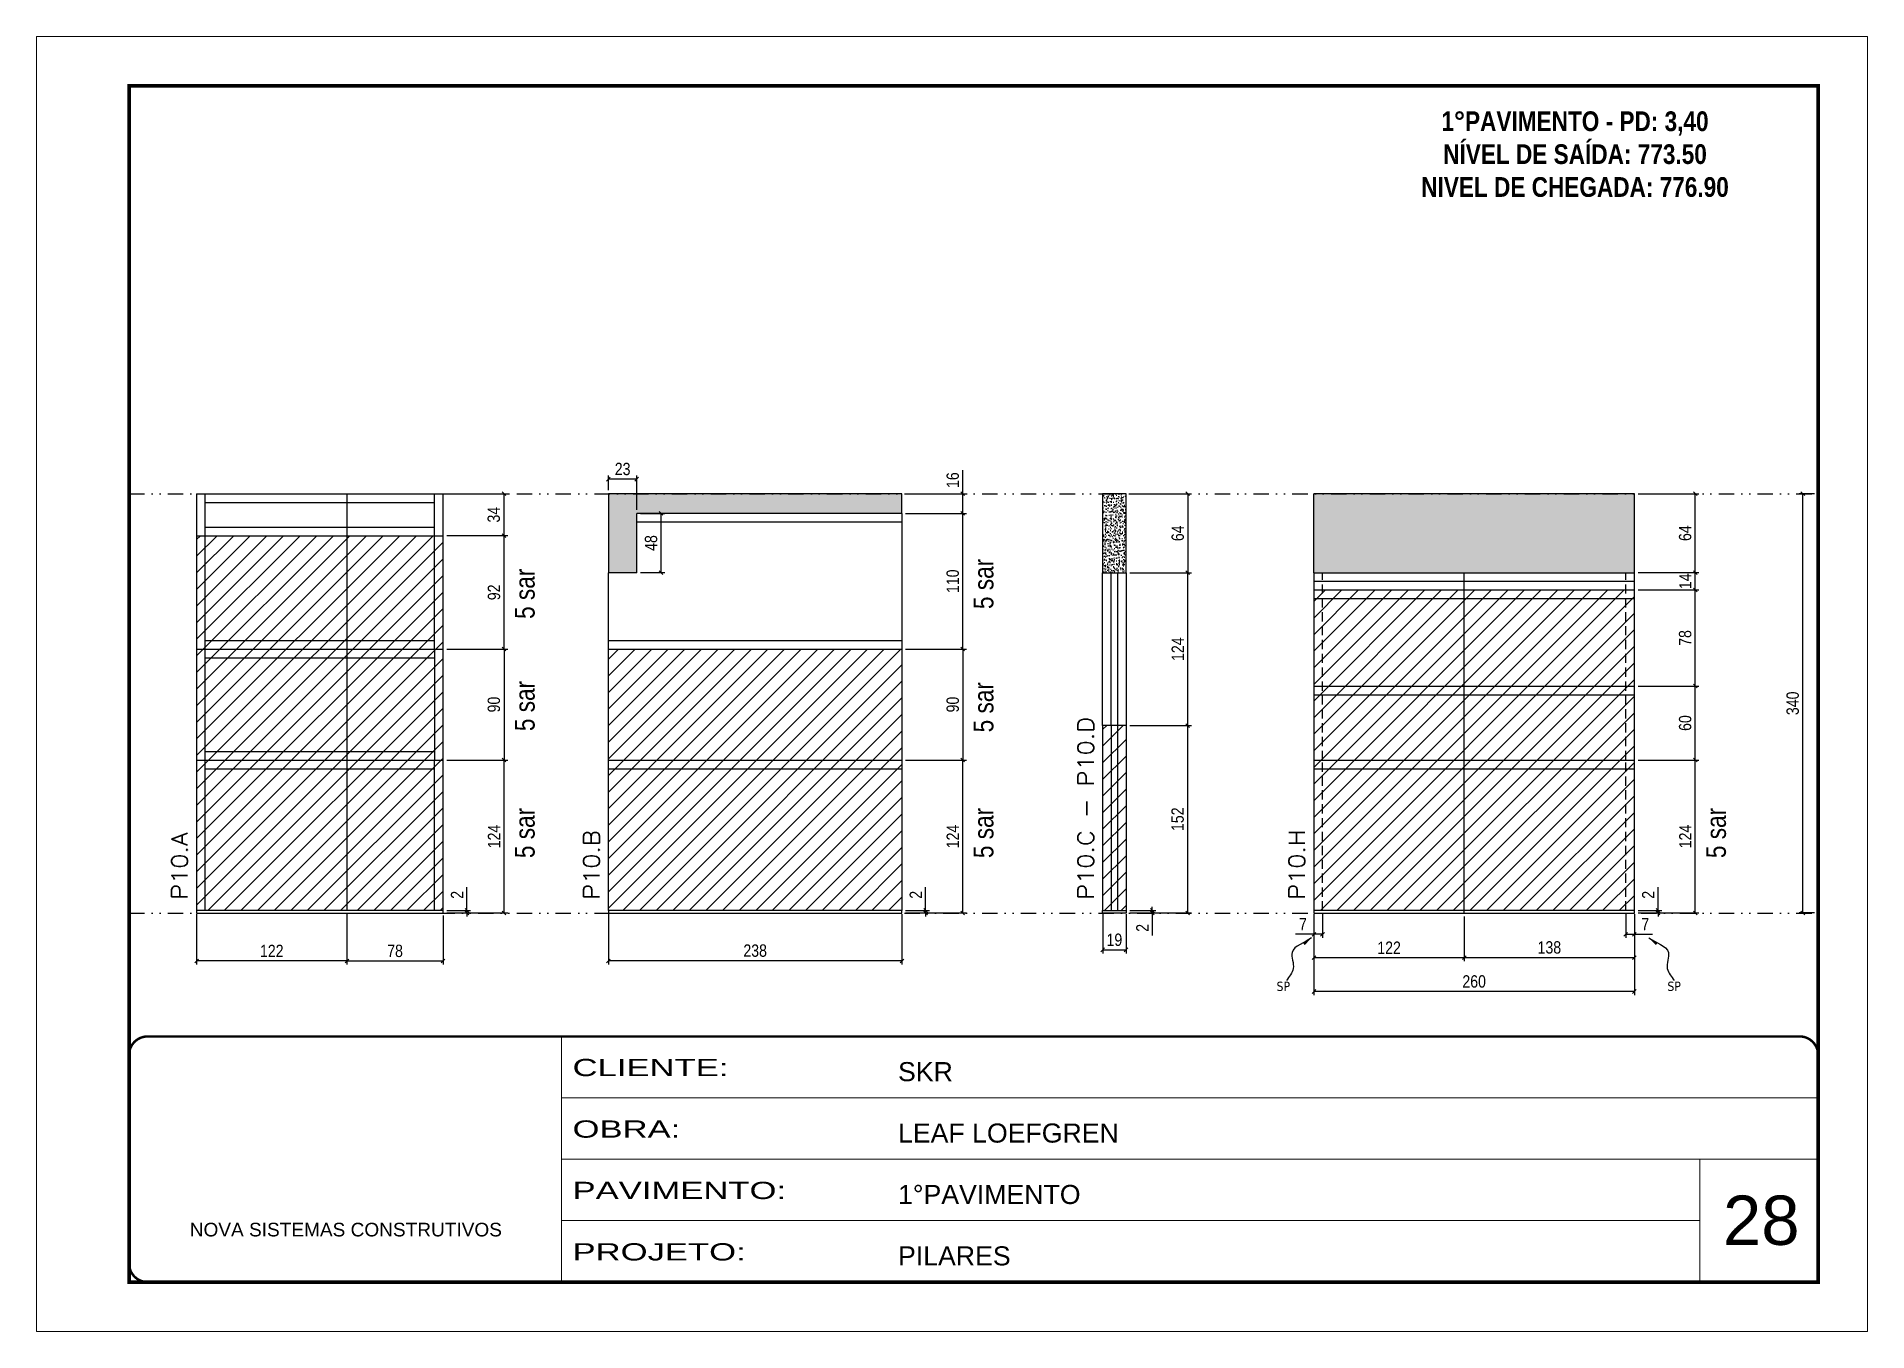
# Model space of a CAD drawing. Extents: x 14400 to 27878, y -21631 to 6985.
# Drawn here: x 19182 to 20667, y -957 to 93 of the extents above; entities that cross this region are included whole.
import ezdxf

# ---------------------------------------------------------------- set-up
doc = ezdxf.new("R2010")
doc.units = 0
for name, pattern in [('CONTINUO', [0]), ('DASHED', [0.75, 0.5, -0.25]), ('DIVIDE2', [0.625, 0.25, -0.125, 0, -0.125, 0, -0.125]), ('HIDDEN', [0.375, 0.25, -0.125])]:
    doc.linetypes.add(name, pattern=pattern)
for name, color, linetype, lineweight in [('CARIMBO', 255, 'Continuous', 9), ('Folhas', 255, 'Continuous', 9), ('Hachura', 251, 'Continuous', 9), ('SARRAFO DE PRESSAO', 251, 'DASHED', 9), ('Texto Seção', 7, 'Continuous', 15)]:
    doc.layers.add(name, color=color, linetype=linetype, lineweight=lineweight)
for name, color, linetype in [('COTA', 241, 'Continuous'), ('NOMENCLATURA', 7, 'Continuous'), ('Nível', 160, 'Continuous'), ('Painéis', 200, 'Continuous'), ('SARR_2.2x7', 40, 'Continuous'), ('Sarrafo de Pressão', 42, 'HIDDEN'), ('texto', 7, 'Continuous')]:
    doc.layers.add(name, color=color, linetype=linetype)
doc.styles.add('ARIAL', font='arial.ttf')
doc.styles.add('ARIAL_NARROW', font='ARIALN.TTF', dxfattribs={"height": 0.2})
doc.styles.add('COTA TECNICA', font='techl___.ttf', dxfattribs={"height": 10})
doc.styles.add('COTA TECNICA-50', font='techl___.ttf', dxfattribs={"height": 10})
doc.styles.add('REGUA-120', font='ROMANS.shx', dxfattribs={"height": 15})
doc.styles.add('ROMANC', font='techb___.ttf', dxfattribs={"height": 2.5})
doc.styles.get("Standard").update_dxf_attribs({"font": 'arial.ttf'})
doc.styles.add('Tecnologia', font='')
doc.styles.get('Tecnologia').set_extended_font_data('Forgotten Futurist')
doc.dimstyles.new('COTA PAINEL-50', dxfattribs={"dimtxt": 10, "dimasz": 3, "dimexe": 3, "dimexo": 3, "dimgap": 3, "dimtad": 1, "dimdec": 1, "dimzin": 12, "dimdsep": 46, "dimtxsty": 'COTA TECNICA-50', "dimblk1": 'OBLIQUE', "dimblk2": 'OBLIQUE', "dimsah": 1, "dimcen": 0.9, "dimclrd": 4, "dimclre": 4, "dimclrt": 240, "dimadec": 1, "dimazin": 3, "dimtfac": 1, "dimtdec": 1, "dimtmove": 0, "dimatfit": 3, "dimfxl": 1, "dimtolj": 1, "dimtzin": 12, "dimarcsym": 0})
doc.dimstyles.new('PAINEL', dxfattribs={"dimtxt": 10, "dimasz": 3, "dimexe": 3, "dimexo": 3, "dimgap": 3, "dimtad": 1, "dimdec": 1, "dimzin": 12, "dimdsep": 46, "dimtxsty": 'COTA TECNICA', "dimblk1": 'OBLIQUE', "dimblk2": 'OBLIQUE', "dimsah": 1, "dimcen": 0.9, "dimclrd": 4, "dimclre": 4, "dimclrt": 240, "dimadec": 1, "dimazin": 3, "dimtfac": 1, "dimtdec": 1, "dimtmove": 0, "dimatfit": 3, "dimfxl": 1, "dimtolj": 1, "dimtzin": 12, "dimarcsym": 0})
doc.dimstyles.get("Standard").update_dxf_attribs({"dimtxt": 0.18, "dimasz": 0.18, "dimexe": 0.18, "dimexo": 0.0625, "dimgap": 0.09, "dimtad": 0, "dimtih": 1, "dimtoh": 1, "dimdec": 4, "dimzin": 0, "dimdsep": 46, "dimtxsty": 'Standard', "dimcen": 0.09, "dimadec": 0, "dimazin": 0, "dimtfac": 1, "dimtdec": 4, "dimtofl": 0, "dimtmove": 0, "dimatfit": 3, "dimfxl": 1, "dimtolj": 1, "dimtzin": 0, "dimarcsym": 0})

msp = doc.modelspace()

# ---------------------------------------------------------------- texts
at = {"layer": 'CARIMBO', "style": 'ARIAL'}
msp.add_text('28', height=40, dxfattribs=at).set_placement((20549.83, -886.58))
at = {"layer": 'NOMENCLATURA', "style": 'ARIAL_NARROW'}
for p in [(19585.94, -378.94), (19958.06, -370.95), (19585.94, -469.94), (19958.06, -470.95), (19585.94, -572.92), (19958.06, -572.92), (20552.22, -572.92)]:
    msp.add_text('5 sar', height=16, rotation=90, dxfattribs=at).set_placement(p)
at = {"layer": 'NOMENCLATURA', "color": 2, "insert": (20429.81, 59.34), "char_height": 16, "attachment_point": 2, "style": 'ROMANC'}
msp.add_mtext_dynamic_manual_height_columns('\\P1°PAVIMENTO - PD: 3,40\\PNÍVEL DE SAÍDA: 773.50\\PNIVEL DE CHEGADA: 776.90', width=432.3511, gutter_width=1, heights=[0], dxfattribs=at)
at = {"layer": 'texto', "color": 0, "char_height": 7.5, "attachment_point": 5}
for insert in [(20193.2, -676.93), (20510.22, -676.93)]:
    msp.add_mtext('{\\fTahoma|b0|i0|c0|p34;\\C4;SP}', dxfattribs=dict(at, insert=insert))
at = {"layer": 'Texto Seção', "style": 'REGUA-120', "width": 1.1}
for s, p in [('P10.C - P10.D', (20039.41, -606.68)), ('P10.A', (19304.44, -606.68)), ('P10.B', (19638.57, -606.68)), ('P10.H', (20210.73, -606.68))]:
    msp.add_text(s, height=13, rotation=90, dxfattribs=at).set_placement(p)

# ---------------------------------------------------------------- blocks, each defined once
blk = doc.blocks.new('9999999999')
at = {"color": 30, "linetype": 'CONTINUO'}
for p, q in [((98564.6, 34230.2), (98564.6, 34429.4)), ((98564.6, 34379.6), (99584, 34379.6)), ((98564.6, 34329.8), (99488, 34329.8)), ((99584, 34329.8), (99488, 34329.8)), ((99488, 34329.8), (99488, 34230.2)), ((98564.6, 34280), (99488, 34280))]:
    blk.add_line(p, q, dxfattribs=at)
at = {"color": 30, "linetype": 'CONTINUO', "const_width": 2}
blk.add_lwpolyline([(99584, 34230.2), (99584, 34414.4, 0.414214), (99569, 34429.4), (98229, 34429.4, 0.414214), (98214, 34414.4), (98214, 34245.2, 0.414214), (98229, 34230.2), (99584, 34230.2)], format="xyb", dxfattribs=at)
at = {"layer": 'Folhas'}
blk.add_lwpolyline([(98139, 34190.2), (99624, 34190.2), (99624, 35240.2), (98139, 35240.2)], close=True, dxfattribs=at)
at = {"layer": 'Folhas', "color": 30, "const_width": 3}
blk.add_lwpolyline([(98214, 34230.2), (99584, 34230.2), (99584, 35200.2), (98214, 35200.2)], close=True, dxfattribs=at)
at = {"color": 7, "linetype": 'Continuous', "ltscale": 5, "style": 'ARIAL'}
for s, height, p in [('SKR', 15.48, (98837.7, 34393.1)), ('LEAF LOEFGREN', 15.483, (98837.7, 34343.3)), ('1°PAVIMENTO', 15.483, (98837.7, 34293.5)), ('NOVA SISTEMAS CONSTRUTIVOS', 11.059, (98263.2, 34267.2)), ('PILARES', 15.48, (98837.7, 34243.7))]:
    blk.add_text(s, height=height, dxfattribs=at).set_placement(p)
at = {"layer": 'Folhas', "color": 7, "style": 'Tecnologia', "width": 1.5}
for s, p in [('CLIENTE:', (98573.7, 34397.2)), ('OBRA:', (98573.7, 34347.3)), ('PAVIMENTO:', (98573.7, 34297.5)), ('PROJETO:', (98573.7, 34247.7))]:
    blk.add_text(s, height=14, dxfattribs=at).set_placement(p)
blk = doc.blocks.new('_Oblique')
at = {"color": 0, "linetype": 'ByBlock', "lineweight": -2}
blk.add_line((-0.5, -0.5), (0.5, 0.5), dxfattribs=at)
blk = doc.blocks.new('*D1021')
at = {"layer": 'COTA', "color": 4, "lineweight": -2, "transparency": 16777216}
for p, q in [((19311.7, -618.4), (19311.7, -659.3)), ((19433.7, -618.4), (19433.7, -659.3)), ((19433.7, -656.3), (19311.7, -656.3))]:
    blk.add_line(p, q, dxfattribs=at)
at = {"layer": 'Defpoints', "color": 0, "transparency": 16777216}
for p in [(19311.7, -615.4), (19433.7, -615.4), (19311.7, -656.3)]:
    blk.add_point(p, dxfattribs=at)
at = {"layer": 'COTA', "color": 4, "lineweight": -2, "transparency": 16777216, "xscale": 3, "yscale": 3, "zscale": 3, "rotation": 180}
blk.add_blockref('_Oblique', (19311.7, -656.3), dxfattribs=at)
at = {"layer": 'COTA', "color": 4, "lineweight": -2, "transparency": 16777216, "xscale": 3, "yscale": 3, "zscale": 3}
blk.add_blockref('_Oblique', (19433.7, -656.3), dxfattribs=at)
at = {"layer": 'COTA', "color": 240, "transparency": 16777216, "insert": (19372.7, -648.2), "char_height": 10, "attachment_point": 5, "style": 'COTA TECNICA'}
blk.add_mtext('\\A1;122', dxfattribs=at)
blk = doc.blocks.new('*D1022')
at = {"layer": 'COTA', "color": 4, "lineweight": -2, "transparency": 16777216}
for p, q in [((19531, -615.4), (19531, -596.6)), ((19514.7, -615.4), (19534, -615.4)), ((19514.7, -617.4), (19534, -617.4)), ((19531, -617.4), (19531, -615.4)), ((19531, -617.4), (19531, -620.4))]:
    blk.add_line(p, q, dxfattribs=at)
at = {"layer": 'Defpoints', "color": 0, "transparency": 16777216}
for p in [(19511.7, -615.4), (19511.7, -617.4), (19531, -617.4)]:
    blk.add_point(p, dxfattribs=at)
at = {"layer": 'COTA', "color": 4, "lineweight": -2, "transparency": 16777216, "xscale": 3, "yscale": 3, "zscale": 3}
for p, rotation in [((19531, -615.4), 270), ((19531, -617.4), 90)]:
    blk.add_blockref('_Oblique', p, dxfattribs=dict(at, rotation=rotation))
at = {"layer": 'COTA', "color": 240, "transparency": 16777216, "insert": (19523, -602.7), "char_height": 10, "attachment_point": 5, "rotation": 90, "style": 'COTA TECNICA-50'}
blk.add_mtext('\\A1;2', dxfattribs=at)
blk = doc.blocks.new('*D1023')
at = {"layer": 'COTA', "color": 4, "lineweight": -2, "transparency": 16777216}
for p, q in [((19514.7, -311.4), (19564.1, -311.4)), ((19561.1, -403.4), (19561.1, -311.4)), ((19514.7, -403.4), (19564.1, -403.4))]:
    blk.add_line(p, q, dxfattribs=at)
at = {"layer": 'Defpoints', "color": 0, "transparency": 16777216}
for p in [(19511.7, -311.4), (19561.1, -311.4), (19511.7, -403.4)]:
    blk.add_point(p, dxfattribs=at)
at = {"layer": 'COTA', "color": 4, "lineweight": -2, "transparency": 16777216, "xscale": 3, "yscale": 3, "zscale": 3}
for p, rotation in [((19561.1, -311.4), 90), ((19561.1, -403.4), 270)]:
    blk.add_blockref('_Oblique', p, dxfattribs=dict(at, rotation=rotation))
at = {"layer": 'COTA', "color": 240, "transparency": 16777216, "insert": (19553, -357.4), "char_height": 10, "attachment_point": 5, "rotation": 90, "style": 'COTA TECNICA-50'}
blk.add_mtext('\\A1;92', dxfattribs=at)
blk = doc.blocks.new('*D1033')
at = {"layer": 'COTA', "color": 4, "linetype": 'ByBlock', "lineweight": -2, "transparency": 16777216}
for p, q in [((19514.7, -493.4), (19564.1, -493.4)), ((19561.1, -617.4), (19561.1, -493.4)), ((19514.7, -617.4), (19564.1, -617.4))]:
    blk.add_line(p, q, dxfattribs=at)
at = {"layer": 'Defpoints', "color": 0, "linetype": 'ByBlock', "transparency": 16777216}
for p in [(19511.7, -493.4), (19561.1, -493.4), (19511.7, -617.4)]:
    blk.add_point(p, dxfattribs=at)
at = {"layer": 'COTA', "color": 4, "linetype": 'ByBlock', "lineweight": -2, "transparency": 16777216, "xscale": 3, "yscale": 3, "zscale": 3}
for p, rotation in [((19561.1, -493.4), 90), ((19561.1, -617.4), 270)]:
    blk.add_blockref('_Oblique', p, dxfattribs=dict(at, rotation=rotation))
at = {"layer": 'COTA', "color": 240, "linetype": 'ByBlock', "transparency": 16777216, "insert": (19553, -555.4), "char_height": 10, "attachment_point": 5, "rotation": 90, "style": 'COTA TECNICA'}
blk.add_mtext('\\A1;124', dxfattribs=at)
blk = doc.blocks.new('*D1034')
at = {"layer": 'COTA', "color": 4, "linetype": 'ByBlock', "lineweight": -2, "transparency": 16777216}
for p, q in [((19514.7, -493.4), (19564.1, -493.4)), ((19561.1, -617.4), (19561.1, -493.4)), ((19514.7, -617.4), (19564.1, -617.4))]:
    blk.add_line(p, q, dxfattribs=at)
at = {"layer": 'Defpoints', "color": 0, "linetype": 'ByBlock', "transparency": 16777216}
for p in [(19511.7, -493.4), (19561.1, -493.4), (19511.7, -617.4)]:
    blk.add_point(p, dxfattribs=at)
at = {"layer": 'COTA', "color": 4, "linetype": 'ByBlock', "lineweight": -2, "transparency": 16777216, "xscale": 3, "yscale": 3, "zscale": 3}
for p, rotation in [((19561.1, -493.4), 90), ((19561.1, -617.4), 270)]:
    blk.add_blockref('_Oblique', p, dxfattribs=dict(at, rotation=rotation))
at = {"layer": 'COTA', "color": 240, "linetype": 'ByBlock', "transparency": 16777216, "insert": (19553, -555.4), "char_height": 10, "attachment_point": 5, "rotation": 90, "style": 'COTA TECNICA'}
blk.add_mtext('\\A1;124', dxfattribs=at)
blk = doc.blocks.new('*D1024')
at = {"layer": 'COTA', "color": 4, "lineweight": -2, "transparency": 16777216}
for p, q in [((19645.8, -618.4), (19645.8, -659.3)), ((19883.8, -618.4), (19883.8, -659.3)), ((19883.8, -656.3), (19645.8, -656.3))]:
    blk.add_line(p, q, dxfattribs=at)
at = {"layer": 'Defpoints', "color": 0, "transparency": 16777216}
for p in [(19645.8, -615.4), (19883.8, -615.4), (19645.8, -656.3)]:
    blk.add_point(p, dxfattribs=at)
at = {"layer": 'COTA', "color": 4, "lineweight": -2, "transparency": 16777216, "xscale": 3, "yscale": 3, "zscale": 3, "rotation": 180}
blk.add_blockref('_Oblique', (19645.8, -656.3), dxfattribs=at)
at = {"layer": 'COTA', "color": 4, "lineweight": -2, "transparency": 16777216, "xscale": 3, "yscale": 3, "zscale": 3}
blk.add_blockref('_Oblique', (19883.8, -656.3), dxfattribs=at)
at = {"layer": 'COTA', "color": 240, "transparency": 16777216, "insert": (19764.8, -648), "char_height": 10, "attachment_point": 5, "style": 'COTA TECNICA'}
blk.add_mtext('\\A1;238', dxfattribs=at)
blk = doc.blocks.new('*D1025')
at = {"layer": 'COTA', "color": 4, "lineweight": -2, "transparency": 16777216}
for p, q in [((19903.1, -615.4), (19903.1, -596.6)), ((19886.8, -615.4), (19906.1, -615.4)), ((19886.8, -617.4), (19906.1, -617.4)), ((19903.1, -617.4), (19903.1, -615.4)), ((19903.1, -617.4), (19903.1, -620.4))]:
    blk.add_line(p, q, dxfattribs=at)
at = {"layer": 'Defpoints', "color": 0, "transparency": 16777216}
for p in [(19883.8, -615.4), (19883.8, -617.4), (19903.1, -617.4)]:
    blk.add_point(p, dxfattribs=at)
at = {"layer": 'COTA', "color": 4, "lineweight": -2, "transparency": 16777216, "xscale": 3, "yscale": 3, "zscale": 3}
for p, rotation in [((19903.1, -615.4), 270), ((19903.1, -617.4), 90)]:
    blk.add_blockref('_Oblique', p, dxfattribs=dict(at, rotation=rotation))
at = {"layer": 'COTA', "color": 240, "transparency": 16777216, "insert": (19895.1, -602.7), "char_height": 10, "attachment_point": 5, "rotation": 90, "style": 'COTA TECNICA-50'}
blk.add_mtext('\\A1;2', dxfattribs=at)
blk = doc.blocks.new('*D1035')
at = {"layer": 'COTA', "color": 4, "linetype": 'ByBlock', "lineweight": -2, "transparency": 16777216}
for p, q in [((19886.8, -493.4), (19936.2, -493.4)), ((19933.2, -617.4), (19933.2, -493.4)), ((19886.8, -617.4), (19936.2, -617.4))]:
    blk.add_line(p, q, dxfattribs=at)
at = {"layer": 'Defpoints', "color": 0, "linetype": 'ByBlock', "transparency": 16777216}
for p in [(19883.8, -493.4), (19933.2, -493.4), (19883.8, -617.4)]:
    blk.add_point(p, dxfattribs=at)
at = {"layer": 'COTA', "color": 4, "linetype": 'ByBlock', "lineweight": -2, "transparency": 16777216, "xscale": 3, "yscale": 3, "zscale": 3}
for p, rotation in [((19933.2, -493.4), 90), ((19933.2, -617.4), 270)]:
    blk.add_blockref('_Oblique', p, dxfattribs=dict(at, rotation=rotation))
at = {"layer": 'COTA', "color": 240, "linetype": 'ByBlock', "transparency": 16777216, "insert": (19925.1, -555.4), "char_height": 10, "attachment_point": 5, "rotation": 90, "style": 'COTA TECNICA'}
blk.add_mtext('\\A1;124', dxfattribs=at)
blk = doc.blocks.new('*D1036')
at = {"layer": 'COTA', "color": 4, "linetype": 'ByBlock', "lineweight": -2, "transparency": 16777216}
for p, q in [((19886.8, -493.4), (19936.2, -493.4)), ((19933.2, -617.4), (19933.2, -493.4)), ((19886.8, -617.4), (19936.2, -617.4))]:
    blk.add_line(p, q, dxfattribs=at)
at = {"layer": 'Defpoints', "color": 0, "linetype": 'ByBlock', "transparency": 16777216}
for p in [(19883.8, -493.4), (19933.2, -493.4), (19883.8, -617.4)]:
    blk.add_point(p, dxfattribs=at)
at = {"layer": 'COTA', "color": 4, "linetype": 'ByBlock', "lineweight": -2, "transparency": 16777216, "xscale": 3, "yscale": 3, "zscale": 3}
for p, rotation in [((19933.2, -493.4), 90), ((19933.2, -617.4), 270)]:
    blk.add_blockref('_Oblique', p, dxfattribs=dict(at, rotation=rotation))
at = {"layer": 'COTA', "color": 240, "linetype": 'ByBlock', "transparency": 16777216, "insert": (19925.1, -555.4), "char_height": 10, "attachment_point": 5, "rotation": 90, "style": 'COTA TECNICA'}
blk.add_mtext('\\A1;124', dxfattribs=at)
blk = doc.blocks.new('*D1027')
at = {"layer": 'COTA', "color": 4, "lineweight": -2, "transparency": 16777216}
for p, q in [((20046.7, -618.4), (20046.7, -650.3)), ((20065.7, -618.4), (20065.7, -650.3)), ((20046.7, -647.3), (20065.7, -647.3))]:
    blk.add_line(p, q, dxfattribs=at)
at = {"layer": 'Defpoints', "color": 0, "transparency": 16777216}
for p in [(20046.7, -615.4), (20065.7, -615.4), (20065.7, -647.3)]:
    blk.add_point(p, dxfattribs=at)
at = {"layer": 'COTA', "color": 4, "lineweight": -2, "transparency": 16777216, "xscale": 3, "yscale": 3, "zscale": 3, "rotation": 180}
blk.add_blockref('_Oblique', (20046.7, -647.3), dxfattribs=at)
at = {"layer": 'COTA', "color": 4, "lineweight": -2, "transparency": 16777216, "xscale": 3, "yscale": 3, "zscale": 3}
blk.add_blockref('_Oblique', (20065.7, -647.3), dxfattribs=at)
at = {"layer": 'COTA', "color": 240, "transparency": 16777216, "insert": (20056.2, -639.2), "char_height": 10, "attachment_point": 5, "style": 'COTA TECNICA'}
blk.add_mtext('\\A1;19', dxfattribs=at)
blk = doc.blocks.new('*D1019')
at = {"layer": 'COTA', "color": 4, "lineweight": -2, "transparency": 16777216}
for p, q in [((20068.7, -615.4), (20089.9, -615.4)), ((20068.7, -617.4), (20089.9, -617.4)), ((20086.9, -615.4), (20086.9, -612.4)), ((20086.9, -615.4), (20086.9, -617.4)), ((20086.9, -617.4), (20086.9, -635.6))]:
    blk.add_line(p, q, dxfattribs=at)
at = {"layer": 'Defpoints', "color": 0, "transparency": 16777216}
for p in [(20065.7, -615.4), (20065.7, -617.4), (20086.9, -615.4)]:
    blk.add_point(p, dxfattribs=at)
at = {"layer": 'COTA', "color": 4, "lineweight": -2, "transparency": 16777216, "xscale": 3, "yscale": 3, "zscale": 3}
for p, rotation in [((20086.9, -615.4), 270), ((20086.9, -617.4), 90)]:
    blk.add_blockref('_Oblique', p, dxfattribs=dict(at, rotation=rotation))
at = {"layer": 'COTA', "color": 240, "transparency": 16777216, "insert": (20078.9, -629.5), "char_height": 10, "attachment_point": 5, "rotation": 90, "style": 'COTA TECNICA-50'}
blk.add_mtext('\\A1;2', dxfattribs=at)
blk = doc.blocks.new('*D1028')
at = {"layer": 'COTA', "color": 4, "linetype": 'ByBlock', "lineweight": -2, "transparency": 16777216}
for p, q in [((20068.7, -277.4), (20118.7, -277.4)), ((20115.7, -277.4), (20115.7, -341.5)), ((20068.7, -341.5), (20118.7, -341.5))]:
    blk.add_line(p, q, dxfattribs=at)
at = {"layer": 'Defpoints', "color": 0, "linetype": 'ByBlock', "transparency": 16777216}
for p in [(20065.7, -277.4), (20065.7, -341.5), (20115.7, -341.5)]:
    blk.add_point(p, dxfattribs=at)
at = {"layer": 'COTA', "color": 4, "linetype": 'ByBlock', "lineweight": -2, "transparency": 16777216, "xscale": 3, "yscale": 3, "zscale": 3}
for p, rotation in [((20115.7, -277.4), 90), ((20115.7, -341.5), 270)]:
    blk.add_blockref('_Oblique', p, dxfattribs=dict(at, rotation=rotation))
at = {"layer": 'COTA', "color": 240, "linetype": 'ByBlock', "transparency": 16777216, "insert": (20107.6, -309.5), "char_height": 10, "attachment_point": 5, "rotation": 90, "style": 'COTA TECNICA'}
blk.add_mtext('\\A1;64', dxfattribs=at)
blk = doc.blocks.new('*D1020')
at = {"layer": 'COTA', "color": 4, "lineweight": -2, "transparency": 16777216}
for p, q in [((20068.7, -465.4), (20118.7, -465.4)), ((20115.7, -617.4), (20115.7, -465.4)), ((20068.7, -617.4), (20118.7, -617.4))]:
    blk.add_line(p, q, dxfattribs=at)
at = {"layer": 'Defpoints', "color": 0, "transparency": 16777216}
for p in [(20065.7, -465.4), (20115.7, -465.4), (20065.7, -617.4)]:
    blk.add_point(p, dxfattribs=at)
at = {"layer": 'COTA', "color": 4, "lineweight": -2, "transparency": 16777216, "xscale": 3, "yscale": 3, "zscale": 3}
for p, rotation in [((20115.7, -465.4), 90), ((20115.7, -617.4), 270)]:
    blk.add_blockref('_Oblique', p, dxfattribs=dict(at, rotation=rotation))
at = {"layer": 'COTA', "color": 240, "transparency": 16777216, "insert": (20107.5, -541.4), "char_height": 10, "attachment_point": 5, "rotation": 90, "style": 'COTA TECNICA-50'}
blk.add_mtext('\\A1;152', dxfattribs=at)
blk = doc.blocks.new('*D1029')
at = {"layer": 'COTA', "color": 4, "lineweight": -2, "transparency": 16777216}
for p, q in [((19433.7, -618.4), (19433.7, -659.3)), ((19511.7, -619.4), (19511.7, -659.3)), ((19433.7, -656.3), (19511.7, -656.3))]:
    blk.add_line(p, q, dxfattribs=at)
at = {"layer": 'Defpoints', "color": 0, "transparency": 16777216}
for p in [(19433.7, -615.4), (19511.7, -616.4), (19511.7, -656.3)]:
    blk.add_point(p, dxfattribs=at)
at = {"layer": 'COTA', "color": 4, "lineweight": -2, "transparency": 16777216, "xscale": 3, "yscale": 3, "zscale": 3, "rotation": 180}
blk.add_blockref('_Oblique', (19433.7, -656.3), dxfattribs=at)
at = {"layer": 'COTA', "color": 4, "lineweight": -2, "transparency": 16777216, "xscale": 3, "yscale": 3, "zscale": 3}
blk.add_blockref('_Oblique', (19511.7, -656.3), dxfattribs=at)
at = {"layer": 'COTA', "color": 240, "transparency": 16777216, "insert": (19472.7, -648.2), "char_height": 10, "attachment_point": 5, "style": 'COTA TECNICA'}
blk.add_mtext('\\A1;78', dxfattribs=at)
blk = doc.blocks.new('*D1031')
at = {"layer": 'COTA', "color": 4, "lineweight": -2, "transparency": 16777216}
for p, q in [((19671.8, -293.4), (19691.5, -293.4)), ((19688.5, -341.4), (19688.5, -293.4)), ((19671.8, -341.4), (19691.5, -341.4))]:
    blk.add_line(p, q, dxfattribs=at)
at = {"layer": 'Defpoints', "color": 0, "transparency": 16777216}
for p in [(19668.8, -293.4), (19688.5, -293.4), (19668.8, -341.4)]:
    blk.add_point(p, dxfattribs=at)
at = {"layer": 'COTA', "color": 4, "lineweight": -2, "transparency": 16777216, "xscale": 3, "yscale": 3, "zscale": 3}
for p, rotation in [((19688.5, -293.4), 90), ((19688.5, -341.4), 270)]:
    blk.add_blockref('_Oblique', p, dxfattribs=dict(at, rotation=rotation))
at = {"layer": 'COTA', "color": 240, "transparency": 16777216, "insert": (19680.4, -317.4), "char_height": 10, "attachment_point": 5, "rotation": 90, "style": 'COTA TECNICA'}
blk.add_mtext('\\A1;48', dxfattribs=at)
blk = doc.blocks.new('*D1032')
at = {"layer": 'COTA', "color": 4, "lineweight": -2, "transparency": 16777216}
for p, q in [((19645.8, -274.4), (19645.8, -262.6)), ((19668.8, -265.6), (19645.8, -265.6)), ((19668.8, -290.4), (19668.8, -262.6))]:
    blk.add_line(p, q, dxfattribs=at)
at = {"layer": 'Defpoints', "color": 0, "transparency": 16777216}
for p in [(19645.8, -265.6), (19645.8, -277.4), (19668.8, -293.4)]:
    blk.add_point(p, dxfattribs=at)
at = {"layer": 'COTA', "color": 4, "lineweight": -2, "transparency": 16777216, "xscale": 3, "yscale": 3, "zscale": 3, "rotation": 180}
blk.add_blockref('_Oblique', (19645.8, -265.6), dxfattribs=at)
at = {"layer": 'COTA', "color": 4, "lineweight": -2, "transparency": 16777216, "xscale": 3, "yscale": 3, "zscale": 3}
blk.add_blockref('_Oblique', (19668.8, -265.6), dxfattribs=at)
at = {"layer": 'COTA', "color": 240, "transparency": 16777216, "insert": (19657.3, -257.4), "char_height": 10, "attachment_point": 5, "style": 'COTA TECNICA'}
blk.add_mtext('\\A1;23', dxfattribs=at)
blk = doc.blocks.new('*D1061')
at = {"layer": 'COTA', "color": 4, "lineweight": -2, "transparency": 16777216}
for p, q in [((19514.7, -403.4), (19564.1, -403.4)), ((19561.1, -403.4), (19561.1, -493.4)), ((19514.7, -493.4), (19564.1, -493.4))]:
    blk.add_line(p, q, dxfattribs=at)
at = {"layer": 'Defpoints', "color": 0, "transparency": 16777216}
for p in [(19511.7, -403.4), (19511.7, -493.4), (19561.1, -493.4)]:
    blk.add_point(p, dxfattribs=at)
at = {"layer": 'COTA', "color": 4, "lineweight": -2, "transparency": 16777216, "xscale": 3, "yscale": 3, "zscale": 3}
for p, rotation in [((19561.1, -403.4), 90), ((19561.1, -493.4), 270)]:
    blk.add_blockref('_Oblique', p, dxfattribs=dict(at, rotation=rotation))
at = {"layer": 'COTA', "color": 240, "transparency": 16777216, "insert": (19552.9, -448.4), "char_height": 10, "attachment_point": 5, "rotation": 90, "style": 'COTA TECNICA'}
blk.add_mtext('\\A1;90', dxfattribs=at)
blk = doc.blocks.new('*D1062')
at = {"layer": 'COTA', "color": 4, "lineweight": -2, "transparency": 16777216}
for p, q in [((19886.8, -403.4), (19936.2, -403.4)), ((19933.2, -403.4), (19933.2, -493.4)), ((19886.8, -493.4), (19936.2, -493.4))]:
    blk.add_line(p, q, dxfattribs=at)
at = {"layer": 'Defpoints', "color": 0, "transparency": 16777216}
for p in [(19883.8, -403.4), (19883.8, -493.4), (19933.2, -493.4)]:
    blk.add_point(p, dxfattribs=at)
at = {"layer": 'COTA', "color": 4, "lineweight": -2, "transparency": 16777216, "xscale": 3, "yscale": 3, "zscale": 3}
for p, rotation in [((19933.2, -403.4), 90), ((19933.2, -493.4), 270)]:
    blk.add_blockref('_Oblique', p, dxfattribs=dict(at, rotation=rotation))
at = {"layer": 'COTA', "color": 240, "transparency": 16777216, "insert": (19925.1, -448.4), "char_height": 10, "attachment_point": 5, "rotation": 90, "style": 'COTA TECNICA'}
blk.add_mtext('\\A1;90', dxfattribs=at)
blk = doc.blocks.new('*D1063')
at = {"layer": 'COTA', "color": 4, "lineweight": -2, "transparency": 16777216}
for p, q in [((20068.7, -341.5), (20118.7, -341.5)), ((20115.7, -465.4), (20115.7, -341.5)), ((20068.7, -465.4), (20118.7, -465.4))]:
    blk.add_line(p, q, dxfattribs=at)
at = {"layer": 'Defpoints', "color": 0, "transparency": 16777216}
for p in [(20065.7, -341.5), (20115.7, -341.5), (20065.7, -465.4)]:
    blk.add_point(p, dxfattribs=at)
at = {"layer": 'COTA', "color": 4, "lineweight": -2, "transparency": 16777216, "xscale": 3, "yscale": 3, "zscale": 3}
for p, rotation in [((20115.7, -341.5), 90), ((20115.7, -465.4), 270)]:
    blk.add_blockref('_Oblique', p, dxfattribs=dict(at, rotation=rotation))
at = {"layer": 'COTA', "color": 240, "transparency": 16777216, "insert": (20107.6, -403.5), "char_height": 10, "attachment_point": 5, "rotation": 90, "style": 'COTA TECNICA'}
blk.add_mtext('\\A1;124', dxfattribs=at)
blk = doc.blocks.new('*D1464')
at = {"layer": 'COTA', "color": 4, "lineweight": -2, "transparency": 16777216}
for p, q in [((20218, -618.4), (20218, -684.1)), ((20478, -618.4), (20478, -684.1)), ((20478, -681.1), (20218, -681.1))]:
    blk.add_line(p, q, dxfattribs=at)
at = {"layer": 'Defpoints', "color": 0, "transparency": 16777216}
for p in [(20218, -615.4), (20478, -615.4), (20218, -681.1)]:
    blk.add_point(p, dxfattribs=at)
at = {"layer": 'COTA', "color": 4, "lineweight": -2, "transparency": 16777216, "xscale": 3, "yscale": 3, "zscale": 3, "rotation": 180}
blk.add_blockref('_Oblique', (20218, -681.1), dxfattribs=at)
at = {"layer": 'COTA', "color": 4, "lineweight": -2, "transparency": 16777216, "xscale": 3, "yscale": 3, "zscale": 3}
blk.add_blockref('_Oblique', (20478, -681.1), dxfattribs=at)
at = {"layer": 'COTA', "color": 240, "transparency": 16777216, "insert": (20348, -673), "char_height": 10, "attachment_point": 5, "style": 'COTA TECNICA'}
blk.add_mtext('\\A1;260', dxfattribs=at)
blk = doc.blocks.new('*D1465')
at = {"layer": 'COTA', "color": 4, "lineweight": -2, "transparency": 16777216}
for p, q in [((20471, -618.4), (20471, -637.7)), ((20478, -620.4), (20478, -637.7)), ((20471, -634.7), (20478, -634.7)), ((20478, -634.7), (20492.7, -634.7))]:
    blk.add_line(p, q, dxfattribs=at)
at = {"layer": 'Defpoints', "color": 0, "transparency": 16777216}
for p in [(20471, -615.4), (20478, -617.4), (20478, -634.7)]:
    blk.add_point(p, dxfattribs=at)
at = {"layer": 'COTA', "color": 4, "lineweight": -2, "transparency": 16777216, "xscale": 3, "yscale": 3, "zscale": 3, "rotation": 180}
blk.add_blockref('_Oblique', (20471, -634.7), dxfattribs=at)
at = {"layer": 'COTA', "color": 4, "lineweight": -2, "transparency": 16777216, "xscale": 3, "yscale": 3, "zscale": 3}
blk.add_blockref('_Oblique', (20478, -634.7), dxfattribs=at)
at = {"layer": 'COTA', "color": 240, "transparency": 16777216, "insert": (20486.8, -626.6), "char_height": 10, "attachment_point": 5, "style": 'COTA TECNICA-50'}
blk.add_mtext('\\A1;7', dxfattribs=at)
blk = doc.blocks.new('*D1466')
at = {"layer": 'COTA', "color": 4, "lineweight": -2, "transparency": 16777216}
for p, q in [((20218, -620.4), (20218, -637.7)), ((20225, -618.4), (20225, -637.7)), ((20218, -634.7), (20203.2, -634.7)), ((20225, -634.7), (20218, -634.7))]:
    blk.add_line(p, q, dxfattribs=at)
at = {"layer": 'Defpoints', "color": 0, "transparency": 16777216}
for p in [(20218, -617.4), (20225, -615.4), (20218, -634.7)]:
    blk.add_point(p, dxfattribs=at)
at = {"layer": 'COTA', "color": 4, "lineweight": -2, "transparency": 16777216, "xscale": 3, "yscale": 3, "zscale": 3, "rotation": 180}
blk.add_blockref('_Oblique', (20218, -634.7), dxfattribs=at)
at = {"layer": 'COTA', "color": 4, "lineweight": -2, "transparency": 16777216, "xscale": 3, "yscale": 3, "zscale": 3}
blk.add_blockref('_Oblique', (20225, -634.7), dxfattribs=at)
at = {"layer": 'COTA', "color": 240, "transparency": 16777216, "insert": (20209.1, -626.6), "char_height": 10, "attachment_point": 5, "style": 'COTA TECNICA-50'}
blk.add_mtext('\\A1;7', dxfattribs=at)
blk = doc.blocks.new('*D1467')
at = {"layer": 'COTA', "color": 4, "lineweight": -2, "transparency": 16777216}
for p, q in [((20497.2, -615.4), (20497.2, -596.6)), ((20481, -615.4), (20500.2, -615.4)), ((20481, -617.4), (20500.2, -617.4)), ((20497.2, -617.4), (20497.2, -615.4)), ((20497.2, -617.4), (20497.2, -620.4))]:
    blk.add_line(p, q, dxfattribs=at)
at = {"layer": 'Defpoints', "color": 0, "transparency": 16777216}
for p in [(20478, -615.4), (20478, -617.4), (20497.2, -617.4)]:
    blk.add_point(p, dxfattribs=at)
at = {"layer": 'COTA', "color": 4, "lineweight": -2, "transparency": 16777216, "xscale": 3, "yscale": 3, "zscale": 3}
for p, rotation in [((20497.2, -615.4), 270), ((20497.2, -617.4), 90)]:
    blk.add_blockref('_Oblique', p, dxfattribs=dict(at, rotation=rotation))
at = {"layer": 'COTA', "color": 240, "transparency": 16777216, "insert": (20489.2, -602.7), "char_height": 10, "attachment_point": 5, "rotation": 90, "style": 'COTA TECNICA-50'}
blk.add_mtext('\\A1;2', dxfattribs=at)
blk = doc.blocks.new('*D1468')
at = {"layer": 'COTA', "color": 4, "linetype": 'ByBlock', "lineweight": -2, "transparency": 16777216}
for p, q in [((20481, -493.4), (20530.3, -493.4)), ((20527.3, -617.4), (20527.3, -493.4)), ((20481, -617.4), (20530.3, -617.4))]:
    blk.add_line(p, q, dxfattribs=at)
at = {"layer": 'Defpoints', "color": 0, "linetype": 'ByBlock', "transparency": 16777216}
for p in [(20478, -493.4), (20527.3, -493.4), (20478, -617.4)]:
    blk.add_point(p, dxfattribs=at)
at = {"layer": 'COTA', "color": 4, "linetype": 'ByBlock', "lineweight": -2, "transparency": 16777216, "xscale": 3, "yscale": 3, "zscale": 3}
for p, rotation in [((20527.3, -493.4), 90), ((20527.3, -617.4), 270)]:
    blk.add_blockref('_Oblique', p, dxfattribs=dict(at, rotation=rotation))
at = {"layer": 'COTA', "color": 240, "linetype": 'ByBlock', "transparency": 16777216, "insert": (20519.3, -555.4), "char_height": 10, "attachment_point": 5, "rotation": 90, "style": 'COTA TECNICA'}
blk.add_mtext('\\A1;124', dxfattribs=at)
blk = doc.blocks.new('*D1469')
at = {"layer": 'COTA', "color": 4, "linetype": 'ByBlock', "lineweight": -2, "transparency": 16777216}
for p, q in [((20481, -493.4), (20530.3, -493.4)), ((20527.3, -617.4), (20527.3, -493.4)), ((20481, -617.4), (20530.3, -617.4))]:
    blk.add_line(p, q, dxfattribs=at)
at = {"layer": 'Defpoints', "color": 0, "linetype": 'ByBlock', "transparency": 16777216}
for p in [(20478, -493.4), (20527.3, -493.4), (20478, -617.4)]:
    blk.add_point(p, dxfattribs=at)
at = {"layer": 'COTA', "color": 4, "linetype": 'ByBlock', "lineweight": -2, "transparency": 16777216, "xscale": 3, "yscale": 3, "zscale": 3}
for p, rotation in [((20527.3, -493.4), 90), ((20527.3, -617.4), 270)]:
    blk.add_blockref('_Oblique', p, dxfattribs=dict(at, rotation=rotation))
at = {"layer": 'COTA', "color": 240, "linetype": 'ByBlock', "transparency": 16777216, "insert": (20519.3, -555.4), "char_height": 10, "attachment_point": 5, "rotation": 90, "style": 'COTA TECNICA'}
blk.add_mtext('\\A1;124', dxfattribs=at)
blk = doc.blocks.new('*D1470')
at = {"layer": 'COTA', "color": 4, "lineweight": -2, "transparency": 16777216}
for p, q in [((20340, -620.4), (20340, -656.6)), ((20478, -620.4), (20478, -656.6)), ((20340, -653.6), (20478, -653.6))]:
    blk.add_line(p, q, dxfattribs=at)
at = {"layer": 'Defpoints', "color": 0, "transparency": 16777216}
for p in [(20340, -617.4), (20478, -617.4), (20478, -653.6)]:
    blk.add_point(p, dxfattribs=at)
at = {"layer": 'COTA', "color": 4, "lineweight": -2, "transparency": 16777216, "xscale": 3, "yscale": 3, "zscale": 3, "rotation": 180}
blk.add_blockref('_Oblique', (20340, -653.6), dxfattribs=at)
at = {"layer": 'COTA', "color": 4, "lineweight": -2, "transparency": 16777216, "xscale": 3, "yscale": 3, "zscale": 3}
blk.add_blockref('_Oblique', (20478, -653.6), dxfattribs=at)
at = {"layer": 'COTA', "color": 240, "transparency": 16777216, "insert": (20409, -645.4), "char_height": 10, "attachment_point": 5, "style": 'COTA TECNICA'}
blk.add_mtext('\\A1;138', dxfattribs=at)
blk = doc.blocks.new('*D1471')
at = {"layer": 'COTA', "color": 4, "lineweight": -2, "transparency": 16777216}
for p, q in [((20218, -620.4), (20218, -656.6)), ((20340, -620.4), (20340, -656.6)), ((20218, -653.6), (20340, -653.6))]:
    blk.add_line(p, q, dxfattribs=at)
at = {"layer": 'Defpoints', "color": 0, "transparency": 16777216}
for p in [(20218, -617.4), (20340, -617.4), (20340, -653.6)]:
    blk.add_point(p, dxfattribs=at)
at = {"layer": 'COTA', "color": 4, "lineweight": -2, "transparency": 16777216, "xscale": 3, "yscale": 3, "zscale": 3, "rotation": 180}
blk.add_blockref('_Oblique', (20218, -653.6), dxfattribs=at)
at = {"layer": 'COTA', "color": 4, "lineweight": -2, "transparency": 16777216, "xscale": 3, "yscale": 3, "zscale": 3}
blk.add_blockref('_Oblique', (20340, -653.6), dxfattribs=at)
at = {"layer": 'COTA', "color": 240, "transparency": 16777216, "insert": (20279, -645.6), "char_height": 10, "attachment_point": 5, "style": 'COTA TECNICA'}
blk.add_mtext('\\A1;122', dxfattribs=at)
blk = doc.blocks.new('*D4476')
at = {"layer": 'COTA', "color": 4, "lineweight": -2, "transparency": 16777216}
for p, q in [((20624, -277.4), (20611.6, -277.4)), ((20614.6, -617.4), (20614.6, -277.4)), ((20624, -617.4), (20611.6, -617.4))]:
    blk.add_line(p, q, dxfattribs=at)
at = {"layer": 'Defpoints', "color": 0, "transparency": 16777216}
for p in [(20614.6, -277.4), (20627, -277.4), (20627, -617.4)]:
    blk.add_point(p, dxfattribs=at)
at = {"layer": 'COTA', "color": 4, "lineweight": -2, "transparency": 16777216, "xscale": 3, "yscale": 3, "zscale": 3}
for p, rotation in [((20614.6, -277.4), 90), ((20614.6, -617.4), 270)]:
    blk.add_blockref('_Oblique', p, dxfattribs=dict(at, rotation=rotation))
at = {"layer": 'COTA', "color": 240, "transparency": 16777216, "insert": (20606.4, -447.4), "char_height": 10, "attachment_point": 5, "rotation": 90, "style": 'COTA TECNICA'}
blk.add_mtext('\\A1;340', dxfattribs=at)
blk = doc.blocks.new('*D4477')
at = {"layer": 'COTA', "color": 4, "lineweight": -2, "transparency": 16777216}
for p, q in [((19514.7, -277.4), (19564.1, -277.4)), ((19561.1, -311.4), (19561.1, -277.4)), ((19514.7, -311.4), (19564.1, -311.4))]:
    blk.add_line(p, q, dxfattribs=at)
at = {"layer": 'Defpoints', "color": 0, "transparency": 16777216}
for p in [(19511.7, -277.4), (19561.1, -277.4), (19511.7, -311.4)]:
    blk.add_point(p, dxfattribs=at)
at = {"layer": 'COTA', "color": 4, "lineweight": -2, "transparency": 16777216, "xscale": 3, "yscale": 3, "zscale": 3}
for p, rotation in [((19561.1, -277.4), 90), ((19561.1, -311.4), 270)]:
    blk.add_blockref('_Oblique', p, dxfattribs=dict(at, rotation=rotation))
at = {"layer": 'COTA', "color": 240, "transparency": 16777216, "insert": (19552.8, -294.4), "char_height": 10, "attachment_point": 5, "rotation": 90, "style": 'COTA TECNICA'}
blk.add_mtext('\\A1;34', dxfattribs=at)
blk = doc.blocks.new('*D4479')
at = {"layer": 'COTA', "color": 4, "lineweight": -2, "transparency": 16777216}
for p, q in [((20481, -433.4), (20530.3, -433.4)), ((20527.3, -493.4), (20527.3, -433.4)), ((20481, -493.4), (20530.3, -493.4))]:
    blk.add_line(p, q, dxfattribs=at)
at = {"layer": 'Defpoints', "color": 0, "transparency": 16777216}
for p in [(20478, -433.4), (20527.3, -433.4), (20478, -493.4)]:
    blk.add_point(p, dxfattribs=at)
at = {"layer": 'COTA', "color": 4, "lineweight": -2, "transparency": 16777216, "xscale": 3, "yscale": 3, "zscale": 3}
for p, rotation in [((20527.3, -433.4), 90), ((20527.3, -493.4), 270)]:
    blk.add_blockref('_Oblique', p, dxfattribs=dict(at, rotation=rotation))
at = {"layer": 'COTA', "color": 240, "transparency": 16777216, "insert": (20519.2, -463.4), "char_height": 10, "attachment_point": 5, "rotation": 90, "style": 'COTA TECNICA'}
blk.add_mtext('\\A1;60', dxfattribs=at)
blk = doc.blocks.new('*D4480')
at = {"layer": 'COTA', "color": 4, "lineweight": -2, "transparency": 16777216}
for p, q in [((20481, -355.4), (20530.3, -355.4)), ((20527.3, -433.4), (20527.3, -355.4)), ((20481, -433.4), (20530.3, -433.4))]:
    blk.add_line(p, q, dxfattribs=at)
at = {"layer": 'Defpoints', "color": 0, "transparency": 16777216}
for p in [(20478, -355.4), (20527.3, -355.4), (20478, -433.4)]:
    blk.add_point(p, dxfattribs=at)
at = {"layer": 'COTA', "color": 4, "lineweight": -2, "transparency": 16777216, "xscale": 3, "yscale": 3, "zscale": 3}
for p, rotation in [((20527.3, -355.4), 90), ((20527.3, -433.4), 270)]:
    blk.add_blockref('_Oblique', p, dxfattribs=dict(at, rotation=rotation))
at = {"layer": 'COTA', "color": 240, "transparency": 16777216, "insert": (20519.2, -394.4), "char_height": 10, "attachment_point": 5, "rotation": 90, "style": 'COTA TECNICA'}
blk.add_mtext('\\A1;78', dxfattribs=at)
blk = doc.blocks.new('*D4481')
at = {"layer": 'COTA', "color": 4, "lineweight": -2, "transparency": 16777216}
for p, q in [((20481, -341.4), (20530.3, -341.4)), ((20527.3, -355.4), (20527.3, -341.4)), ((20481, -355.4), (20530.3, -355.4))]:
    blk.add_line(p, q, dxfattribs=at)
at = {"layer": 'Defpoints', "color": 0, "transparency": 16777216}
for p in [(20478, -341.4), (20527.3, -341.4), (20478, -355.4)]:
    blk.add_point(p, dxfattribs=at)
at = {"layer": 'COTA', "color": 4, "lineweight": -2, "transparency": 16777216, "xscale": 3, "yscale": 3, "zscale": 3}
for p, rotation in [((20527.3, -341.4), 90), ((20527.3, -355.4), 270)]:
    blk.add_blockref('_Oblique', p, dxfattribs=dict(at, rotation=rotation))
at = {"layer": 'COTA', "color": 240, "transparency": 16777216, "insert": (20519.3, -348.4), "char_height": 10, "attachment_point": 5, "rotation": 90, "style": 'COTA TECNICA'}
blk.add_mtext('\\A1;14', dxfattribs=at)
blk = doc.blocks.new('*D4482')
at = {"layer": 'COTA', "color": 4, "lineweight": -2, "transparency": 16777216}
for p, q in [((20481, -277.4), (20530.3, -277.4)), ((20527.3, -341.4), (20527.3, -277.4)), ((20481, -341.4), (20530.3, -341.4))]:
    blk.add_line(p, q, dxfattribs=at)
at = {"layer": 'Defpoints', "color": 0, "transparency": 16777216}
for p in [(20478, -277.4), (20527.3, -277.4), (20478, -341.4)]:
    blk.add_point(p, dxfattribs=at)
at = {"layer": 'COTA', "color": 4, "lineweight": -2, "transparency": 16777216, "xscale": 3, "yscale": 3, "zscale": 3}
for p, rotation in [((20527.3, -277.4), 90), ((20527.3, -341.4), 270)]:
    blk.add_blockref('_Oblique', p, dxfattribs=dict(at, rotation=rotation))
at = {"layer": 'COTA', "color": 240, "transparency": 16777216, "insert": (20519.2, -309.4), "char_height": 10, "attachment_point": 5, "rotation": 90, "style": 'COTA TECNICA'}
blk.add_mtext('\\A1;64', dxfattribs=at)
blk = doc.blocks.new('*D4963')
at = {"layer": 'COTA', "color": 4, "lineweight": -2, "transparency": 16777216}
for p, q in [((19886.8, -293.4), (19936.2, -293.4)), ((19933.2, -403.4), (19933.2, -293.4)), ((19886.8, -403.4), (19936.2, -403.4))]:
    blk.add_line(p, q, dxfattribs=at)
at = {"layer": 'Defpoints', "color": 0, "transparency": 16777216}
for p in [(19883.8, -293.4), (19933.2, -293.4), (19883.8, -403.4)]:
    blk.add_point(p, dxfattribs=at)
at = {"layer": 'COTA', "color": 4, "lineweight": -2, "transparency": 16777216, "xscale": 3, "yscale": 3, "zscale": 3}
for p, rotation in [((19933.2, -293.4), 90), ((19933.2, -403.4), 270)]:
    blk.add_blockref('_Oblique', p, dxfattribs=dict(at, rotation=rotation))
at = {"layer": 'COTA', "color": 240, "transparency": 16777216, "insert": (19925.1, -348.4), "char_height": 10, "attachment_point": 5, "rotation": 90, "style": 'COTA TECNICA'}
blk.add_mtext('\\A1;110', dxfattribs=at)
blk = doc.blocks.new('*D4964')
at = {"layer": 'COTA', "color": 4, "lineweight": -2, "transparency": 16777216}
for p, q in [((19933.2, -277.4), (19933.2, -258.4)), ((19886.8, -277.4), (19936.2, -277.4)), ((19933.2, -293.4), (19933.2, -277.4)), ((19886.8, -293.4), (19936.2, -293.4))]:
    blk.add_line(p, q, dxfattribs=at)
at = {"layer": 'Defpoints', "color": 0, "transparency": 16777216}
for p in [(19883.8, -277.4), (19933.2, -277.4), (19883.8, -293.4)]:
    blk.add_point(p, dxfattribs=at)
at = {"layer": 'COTA', "color": 4, "lineweight": -2, "transparency": 16777216, "xscale": 3, "yscale": 3, "zscale": 3}
for p, rotation in [((19933.2, -277.4), 90), ((19933.2, -293.4), 270)]:
    blk.add_blockref('_Oblique', p, dxfattribs=dict(at, rotation=rotation))
at = {"layer": 'COTA', "color": 240, "transparency": 16777216, "insert": (19925.1, -266.4), "char_height": 10, "attachment_point": 5, "rotation": 90, "style": 'COTA TECNICA'}
blk.add_mtext('\\A1;16', dxfattribs=at)

# ---------------------------------------------------------------- dimensions: what is measured, and where the dimension line sits
at = {"layer": 'COTA'}
for base, p1, p2, angle, dimstyle, picture, middle in [((19645.82, -265.58), (19668.82, -293.44), (19645.82, -277.44), 180, 'PAINEL', '*D1032', (19657.32, -257.36)), ((19933.19, -277.44), (19883.82, -293.44), (19883.82, -277.44), 90, 'PAINEL', '*D4964', (19925.08, -266.43)), ((19561.06, -277.44), (19511.69, -311.44), (19511.69, -277.44), 90, 'PAINEL', '*D4477', (19552.84, -294.44)), ((20527.34, -277.44), (20477.97, -341.44), (20477.97, -277.44), 90, 'PAINEL', '*D4482', (20519.24, -309.44)), ((20614.59, -277.44), (20626.97, -617.44), (20626.97, -277.44), 90, 'PAINEL', '*D4476', (20606.37, -447.44)), ((19688.51, -293.44), (19668.82, -341.44), (19668.82, -293.44), 90, 'PAINEL', '*D1031', (19680.41, -317.44)), ((19933.19, -293.44), (19883.82, -403.44), (19883.82, -293.44), 90, 'PAINEL', '*D4963', (19925.08, -348.44)), ((19561.06, -311.44), (19511.69, -403.44), (19511.69, -311.44), 90, 'COTA PAINEL-50', '*D1023', (19552.97, -357.44)), ((20115.65, -341.46), (20065.66, -465.44), (20065.66, -341.46), 90, 'PAINEL', '*D1063', (20107.58, -403.45)), ((19561.06, -493.44), (19511.69, -403.44), (19511.69, -493.44), 90, 'PAINEL', '*D1061', (19552.93, -448.44)), ((19933.19, -493.44), (19883.82, -403.44), (19883.82, -493.44), 90, 'PAINEL', '*D1062', (19925.05, -448.44)), ((20527.34, -433.44), (20477.97, -493.44), (20477.97, -433.44), 90, 'PAINEL', '*D4479', (20519.24, -463.44)), ((20115.65, -465.44), (20065.66, -617.44), (20065.66, -465.44), 90, 'COTA PAINEL-50', '*D1020', (20107.54, -541.44)), ((20217.97, -634.68), (20224.97, -615.44), (20217.97, -617.44), 180, 'COTA PAINEL-50', '*D1466', (20209.11, -626.61))]:
    dim = msp.add_linear_dim(base=base, p1=p1, p2=p2, angle=angle, dimstyle=dimstyle, dxfattribs=at)
    dim.commit()
    dim.dimension.update_dxf_attribs({"geometry": picture, "text_midpoint": middle})
at = {"layer": 'COTA', "linetype": 'ByBlock'}
dim = msp.add_linear_dim(base=(20115.65, -341.46), p1=(20065.66, -277.44), p2=(20065.66, -341.46), angle=90, dimstyle='PAINEL', dxfattribs=at)
dim.commit()
dim.dimension.update_dxf_attribs({"geometry": '*D1028', "text_midpoint": (20107.55, -309.45)})
at = {"layer": 'COTA'}
dim = msp.add_linear_dim(base=(20527.34, -341.44), p1=(20477.97, -355.44), p2=(20477.97, -341.44), angle=90, dimstyle='PAINEL', override={"dimtmove": 1}, dxfattribs=at)
dim.commit()
dim.dimension.update_dxf_attribs({"geometry": '*D4481', "text_midpoint": (20527.34, -348.44), "dimtype": 160})
for base, p1, p2, angle, override, picture, middle in [((20527.34, -355.44), (20477.97, -433.44), (20477.97, -355.44), 90, {"dimtmove": 1}, '*D4480', (20519.25, -394.44)), ((19311.69, -656.26), (19433.69, -615.44), (19311.69, -615.44), 180, {"dimarcsym": 2}, '*D1021', (19372.69, -648.2)), ((19645.82, -656.26), (19883.82, -615.44), (19645.82, -615.44), 180, {"dimarcsym": 2}, '*D1024', (19764.82, -648.02)), ((20217.97, -681.06), (20477.97, -615.44), (20217.97, -615.44), 180, {"dimarcsym": 2}, '*D1464', (20347.97, -672.96))]:
    dim = msp.add_linear_dim(base=base, p1=p1, p2=p2, angle=angle, dimstyle='PAINEL', override=override, dxfattribs=at)
    dim.commit()
    dim.dimension.update_dxf_attribs({"geometry": picture, "text_midpoint": middle})
at = {"layer": 'COTA', "linetype": 'ByBlock'}
for p1, p2, picture, middle in [((19511.69, -617.44), (19511.69, -493.44), '*D1033', (19552.99, -555.44)), ((19511.69, -617.44), (19511.69, -493.44), '*D1034', (19552.99, -555.44)), ((19883.82, -617.44), (19883.82, -493.44), '*D1035', (19925.11, -555.44)), ((19883.82, -617.44), (19883.82, -493.44), '*D1036', (19925.11, -555.44)), ((20477.97, -617.44), (20477.97, -493.44), '*D1468', (20519.27, -555.44)), ((20477.97, -617.44), (20477.97, -493.44), '*D1469', (20519.27, -555.44))]:
    dim = msp.add_aligned_dim(p1=p1, p2=p2, distance=-49.37, dimstyle='PAINEL', dxfattribs=at)
    dim.commit()
    dim.dimension.update_dxf_attribs({"geometry": picture, "text_midpoint": middle})
at = {"layer": 'COTA'}
for base, p1, p2, picture, middle in [((19530.95, -617.44), (19511.69, -615.44), (19511.69, -617.44), '*D1022', (19530.95, -602.69)), ((19903.08, -617.44), (19883.82, -615.44), (19883.82, -617.44), '*D1025', (19903.08, -602.69)), ((20497.23, -617.44), (20477.97, -615.44), (20477.97, -617.44), '*D1467', (20497.23, -602.69)), ((20086.86, -615.44), (20065.66, -617.44), (20065.66, -615.44), '*D1019', (20086.86, -629.5))]:
    dim = msp.add_linear_dim(base=base, p1=p1, p2=p2, angle=90, dimstyle='COTA PAINEL-50', dxfattribs=at)
    dim.commit()
    dim.dimension.update_dxf_attribs({"geometry": picture, "text_midpoint": middle, "dimtype": 160})
for base, p1, p2, dimstyle, picture, middle in [((19511.69, -656.26), (19433.69, -615.44), (19511.69, -616.44), 'PAINEL', '*D1029', (19472.69, -648.17)), ((20339.97, -653.62), (20217.97, -617.44), (20339.97, -617.44), 'PAINEL', '*D1471', (20278.97, -645.56)), ((20477.97, -634.68), (20470.97, -615.44), (20477.97, -617.44), 'COTA PAINEL-50', '*D1465', (20486.84, -626.61))]:
    dim = msp.add_linear_dim(base=base, p1=p1, p2=p2, dimstyle=dimstyle, dxfattribs=at)
    dim.commit()
    dim.dimension.update_dxf_attribs({"geometry": picture, "text_midpoint": middle})
for base, p1, p2, override, picture, middle in [((20065.66, -647.33), (20046.66, -615.44), (20065.66, -615.44), {"dimarcsym": 2}, '*D1027', (20056.16, -639.25)), ((20477.97, -653.62), (20339.97, -617.44), (20477.97, -617.44), {"dimtmove": 1}, '*D1470', (20408.97, -645.38))]:
    dim = msp.add_linear_dim(base=base, p1=p1, p2=p2, dimstyle='PAINEL', override=override, dxfattribs=at)
    dim.commit()
    dim.dimension.update_dxf_attribs({"geometry": picture, "text_midpoint": middle})

# ---------------------------------------------------------------- hatches: boundary and pattern name
at = {"layer": 'COTA'}
h = msp.add_hatch(dxfattribs=at)
h.set_pattern_fill('AR-CONC', color=256, scale=0.03)
h.set_pattern_definition([(50, (2976.9646, 2419.15), (5.4655401, -0.4781726), [0.5715, -6.2865]), (355, (2976.9646, 2419.15), (-1.0573026, 5.7317054), [0.4572, -5.0292175]), (100.451445, (2977.42, 2419.1104), (4.4082374, 5.2535326), [0.4857003, -5.3427073]), (46.1842, (2976.9646, 2420.674), (8.1323712, -1.2612698), [0.85725, -9.42975]), (96.63556, (2977.642, 2420.569), (7.122124, 7.4227837), [0.7285507, -8.0140682]), (351.18415, (2976.9646, 2420.674), (7.122124, 7.4227837), [0.685799, -7.543792]), (21, (2977.7266, 2420.293), (4.5484317, -3.067956), [0.5715, -6.2865]), (326, (2977.7266, 2420.293), (1.8540609, 5.525639), [0.4572, -5.0292]), (71.451445, (2978.1056, 2420.0376), (6.4024926, 2.457683), [0.4857003, -5.3426981]), (37.5, (2976.9646, 2419.1502), (0.0926581, 2.53665117), [0, -4.96824, 0, -5.1054, 0, -5.04825]), (7.5, (2976.9646, 2419.1502), (2.00458988, 3.00541724), [0, -2.91084, 0, -4.85394, 0, -1.92405]), (327.5, (2975.2653, 2419.1502), (4.06771786, -0.17186232), [0, -1.905, 0, -5.9436, 0, -7.8867]), (317.5, (2974.5033, 2419.1502), (4.44387544, 0.7627947), [0, -2.4765, 0, -3.94716, 0, -5.6007])])
h.paths.add_polyline_path([(19883.82, -293.44), (19883.82, -277.44), (19645.82, -277.44), (19645.82, -341.44), (19668.82, -341.44), (19668.82, -293.44)])
h = msp.add_hatch(dxfattribs=at)
h.set_pattern_fill('AR-CONC', color=256, scale=0.03)
h.set_pattern_definition([(50, (4479.2157, 2277.15), (5.4655401, -0.4781726), [0.5715, -6.2865]), (355, (4479.2157, 2277.15), (-1.0573026, 5.7317054), [0.4572, -5.0292175]), (100.451445, (4479.671, 2277.1104), (4.4082374, 5.2535326), [0.4857003, -5.3427073]), (46.1842, (4479.216, 2278.674), (8.1323712, -1.2612698), [0.85725, -9.42975]), (96.63556, (4479.8934, 2278.569), (7.122124, 7.4227837), [0.7285507, -8.0140682]), (351.18415, (4479.216, 2278.674), (7.122124, 7.4227837), [0.685799, -7.543792]), (21, (4479.9777, 2278.293), (4.5484317, -3.067956), [0.5715, -6.2865]), (326, (4479.9777, 2278.293), (1.8540609, 5.525639), [0.4572, -5.0292]), (71.451445, (4480.357, 2278.0376), (6.4024926, 2.457683), [0.4857003, -5.3426981]), (37.5, (4479.2157, 2277.1502), (0.0926581, 2.53665117), [0, -4.96824, 0, -5.1054, 0, -5.04825]), (7.5, (4479.2157, 2277.1502), (2.00458988, 3.00541724), [0, -2.91084, 0, -4.85394, 0, -1.92405]), (327.5, (4477.5165, 2277.1502), (4.06771786, -0.17186232), [0, -1.905, 0, -5.9436, 0, -7.8867]), (317.5, (4476.7545, 2277.1502), (4.44387544, 0.7627947), [0, -2.4765, 0, -3.94716, 0, -5.6007])])
h.paths.add_polyline_path([(20065.66, -277.44), (20046.66, -277.44), (20046.66, -341.46), (20065.66, -341.46)])
h = msp.add_hatch(dxfattribs=at)
h.set_pattern_fill('AR-CONC', color=256, scale=0.03)
h.paths.add_polyline_path([(20217.97, -277.44), (20217.97, -341.44), (20477.97, -341.44), (20477.97, -277.44)])
at = {"layer": 'Hachura', "linetype": 'ByBlock'}
h = msp.add_hatch(dxfattribs=at)
h.set_pattern_fill('ANSI31', color=256, scale=3)
h.paths.add_polyline_path([(19433.69, -311.44), (19311.69, -311.44), (19311.69, -403.44), (19433.69, -403.44)])
h.paths.add_polyline_path([(19511.69, -311.44), (19433.69, -311.44), (19433.69, -403.44), (19511.69, -403.44)])
h.paths.add_polyline_path([(19511.69, -403.44), (19433.69, -403.44), (19433.69, -493.44), (19511.69, -493.44)])
h.paths.add_polyline_path([(19433.69, -403.44), (19311.69, -403.44), (19311.69, -493.44), (19433.69, -493.44)])
h.paths.add_polyline_path([(19433.69, -493.44), (19311.69, -493.44), (19311.69, -615.44), (19433.69, -615.44)])
h.paths.add_polyline_path([(19511.69, -493.44), (19433.69, -493.44), (19433.69, -615.44), (19511.69, -615.44)])
h.paths.add_polyline_path([(19883.82, -493.44), (19645.82, -493.44), (19645.82, -615.44), (19883.82, -615.44)])
h.paths.add_polyline_path([(19883.82, -403.44), (19645.82, -403.44), (19645.82, -493.44), (19883.82, -493.44)])
h.paths.add_polyline_path([(20065.66, -465.44), (20046.66, -465.44), (20046.66, -615.44), (20065.66, -615.44)])
h.paths.add_polyline_path([(20339.97, -493.44), (20217.97, -493.44), (20217.97, -615.44), (20339.97, -615.44)])
h.paths.add_polyline_path([(20477.97, -493.44), (20339.97, -493.44), (20339.97, -615.44), (20477.97, -615.44)])
h.paths.add_polyline_path([(20477.97, -433.44), (20339.97, -433.44), (20339.97, -493.44), (20477.97, -493.44)])
h.paths.add_polyline_path([(20339.97, -433.44), (20217.97, -433.44), (20217.97, -493.44), (20339.97, -493.44)])
h.paths.add_polyline_path([(20339.97, -355.44), (20217.97, -355.44), (20217.97, -433.44), (20339.97, -433.44)])
h.paths.add_polyline_path([(20477.97, -355.44), (20339.97, -355.44), (20339.97, -433.44), (20477.97, -433.44)])

# ---------------------------------------------------------------- linework, layer by layer
at = {"layer": 'COTA'}
for p, q in [((19883.82, -277.44), (19645.82, -277.44)), ((19645.82, -277.44), (19645.82, -341.44)), ((19883.82, -293.44), (19883.82, -277.44))]:
    msp.add_line(p, q, dxfattribs=at)
at = {"layer": 'COTA', "linetype": 'ByBlock'}
for p, q in [((20477.97, -277.44), (20217.97, -277.44)), ((20217.97, -341.44), (20217.97, -277.44)), ((20477.97, -341.44), (20477.97, -277.44))]:
    msp.add_line(p, q, dxfattribs=at)
msp.add_lwpolyline([(20046.66, -341.46), (20065.66, -341.46), (20065.66, -277.44), (20046.66, -277.44)], close=True, dxfattribs=at)
at = {"layer": 'Nível', "color": 4, "linetype": 'DIVIDE2', "ltscale": 50}
for p, q in [((19256.97, -277.44), (20626.97, -277.44)), ((19256.97, -617.44), (20626.97, -617.44))]:
    msp.add_line(p, q, dxfattribs=at)
at = {"layer": 'Painéis'}
for p, q in [((19311.69, -277.44), (19311.69, -615.44)), ((19311.69, -277.44), (19511.69, -277.44)), ((19433.69, -277.44), (19433.69, -615.44)), ((19511.69, -615.44), (19511.69, -277.44)), ((19883.82, -293.44), (19668.82, -293.44)), ((19668.82, -341.44), (19668.82, -293.44)), ((19883.82, -293.44), (19883.82, -615.44)), ((19311.69, -311.44), (19511.69, -311.44)), ((19645.82, -615.44), (19645.82, -341.44)), ((19668.82, -341.44), (19645.82, -341.44)), ((20046.66, -341.46), (20065.66, -341.46)), ((20046.66, -465.44), (20046.66, -341.46)), ((20065.66, -341.46), (20065.66, -465.44)), ((20217.97, -341.44), (20217.97, -615.44)), ((20217.97, -341.44), (20477.97, -341.44)), ((20339.97, -617.44), (20339.97, -341.44)), ((20477.97, -615.44), (20477.97, -341.44)), ((20217.97, -355.44), (20477.97, -355.44)), ((19311.69, -403.44), (19511.69, -403.44)), ((19645.82, -403.44), (19883.82, -403.44)), ((20217.97, -433.44), (20477.97, -433.44)), ((20046.66, -465.44), (20046.66, -615.44)), ((20065.66, -465.44), (20046.66, -465.44)), ((20065.66, -465.44), (20046.66, -465.44)), ((20065.66, -465.44), (20065.66, -615.44)), ((19311.69, -493.44), (19511.69, -493.44)), ((19645.82, -493.44), (19883.82, -493.44)), ((20217.97, -493.44), (20477.97, -493.44)), ((20046.66, -615.44), (20065.66, -615.44)), ((20046.66, -615.44), (20065.66, -615.44)), ((20046.66, -617.44), (20046.66, -615.44)), ((20065.66, -617.44), (20046.66, -617.44)), ((20065.66, -615.44), (20065.66, -617.44))]:
    msp.add_line(p, q, dxfattribs=at)
for points in [[(19511.69, -615.44), (19311.69, -615.44), (19311.69, -617.44), (19511.69, -617.44)], [(19883.82, -615.44), (19645.82, -615.44), (19645.82, -617.44), (19883.82, -617.44)], [(20477.97, -615.44), (20217.97, -615.44), (20217.97, -617.44), (20477.97, -617.44)]]:
    msp.add_lwpolyline(points, close=True, dxfattribs=at)
at = {"layer": 'SARR_2.2x7'}
for p, q in [((19318.69, -311.44), (19318.69, -277.44)), ((19504.69, -311.44), (19504.69, -277.44)), ((19318.69, -284.44), (19433.69, -284.44)), ((19433.69, -284.44), (19504.69, -284.44)), ((19318.69, -304.44), (19433.69, -304.44)), ((19318.69, -403.44), (19318.69, -311.44)), ((19433.69, -304.44), (19504.69, -304.44)), ((19504.69, -403.44), (19504.69, -311.44)), ((19883.82, -300.44), (19668.82, -300.44)), ((20053.66, -465.44), (20053.66, -341.46)), ((20058.66, -341.46), (20058.66, -465.44)), ((20217.97, -348.44), (20477.97, -348.44)), ((20217.97, -362.44), (20477.97, -362.44)), ((19318.69, -396.44), (19433.69, -396.44)), ((19433.69, -396.44), (19504.69, -396.44)), ((19645.82, -396.44), (19883.82, -396.44)), ((19318.69, -493.44), (19318.69, -403.44)), ((19318.69, -410.44), (19433.69, -410.44)), ((19433.69, -410.44), (19504.69, -410.44)), ((19504.69, -403.44), (19504.69, -493.44)), ((20217.97, -440.44), (20477.97, -440.44)), ((20053.66, -465.44), (20053.66, -615.44)), ((20058.66, -465.44), (20058.66, -615.44)), ((19318.69, -486.44), (19433.69, -486.44)), ((19433.69, -486.44), (19504.69, -486.44)), ((19318.69, -615.44), (19318.69, -493.44)), ((19318.69, -500.44), (19433.69, -500.44)), ((19433.69, -500.44), (19504.69, -500.44)), ((19504.69, -615.44), (19504.69, -493.44)), ((19645.82, -500.44), (19883.82, -500.44)), ((20217.97, -500.44), (20477.97, -500.44))]:
    msp.add_line(p, q, dxfattribs=at)
at = {"layer": 'Sarrafo de Pressão', "ltscale": 30}
for p, q in [((20224.97, -493.44), (20224.97, -341.44)), ((20470.97, -493.44), (20470.97, -341.44)), ((20224.97, -615.44), (20224.97, -493.44)), ((20470.97, -615.44), (20470.97, -493.44))]:
    msp.add_line(p, q, dxfattribs=at)

# ---------------------------------------------------------------- block references
at = {"layer": 'SARRAFO DE PRESSAO', "color": 6, "linetype": 'ByBlock'}
msp.add_blockref('9999999999', (-78957.01, -35146.93), dxfattribs=at)

msp.set_redraw_order([(e.dxf.handle, doc.entitydb.next_handle()) for e in msp.query("TEXT MTEXT ATTDEF DIMENSION ARC_DIMENSION")])  # texts and dimensions are drawn at this point

# ---------------------------------------------------------------- leaders
at = {"layer": 'COTA', "path_type": 1}
for points in [[(20216.15, -637.62), (20200.36, -649.46), (20201.29, -662.46), (20195.73, -672.24)], [(20489.8, -637.62), (20505.59, -649.46), (20504.66, -662.46), (20510.22, -672.24)]]:
    msp.add_leader(points, dimstyle='Standard', override={"dimasz": 8}, dxfattribs=at)

doc.saveas('drawing.dxf')
